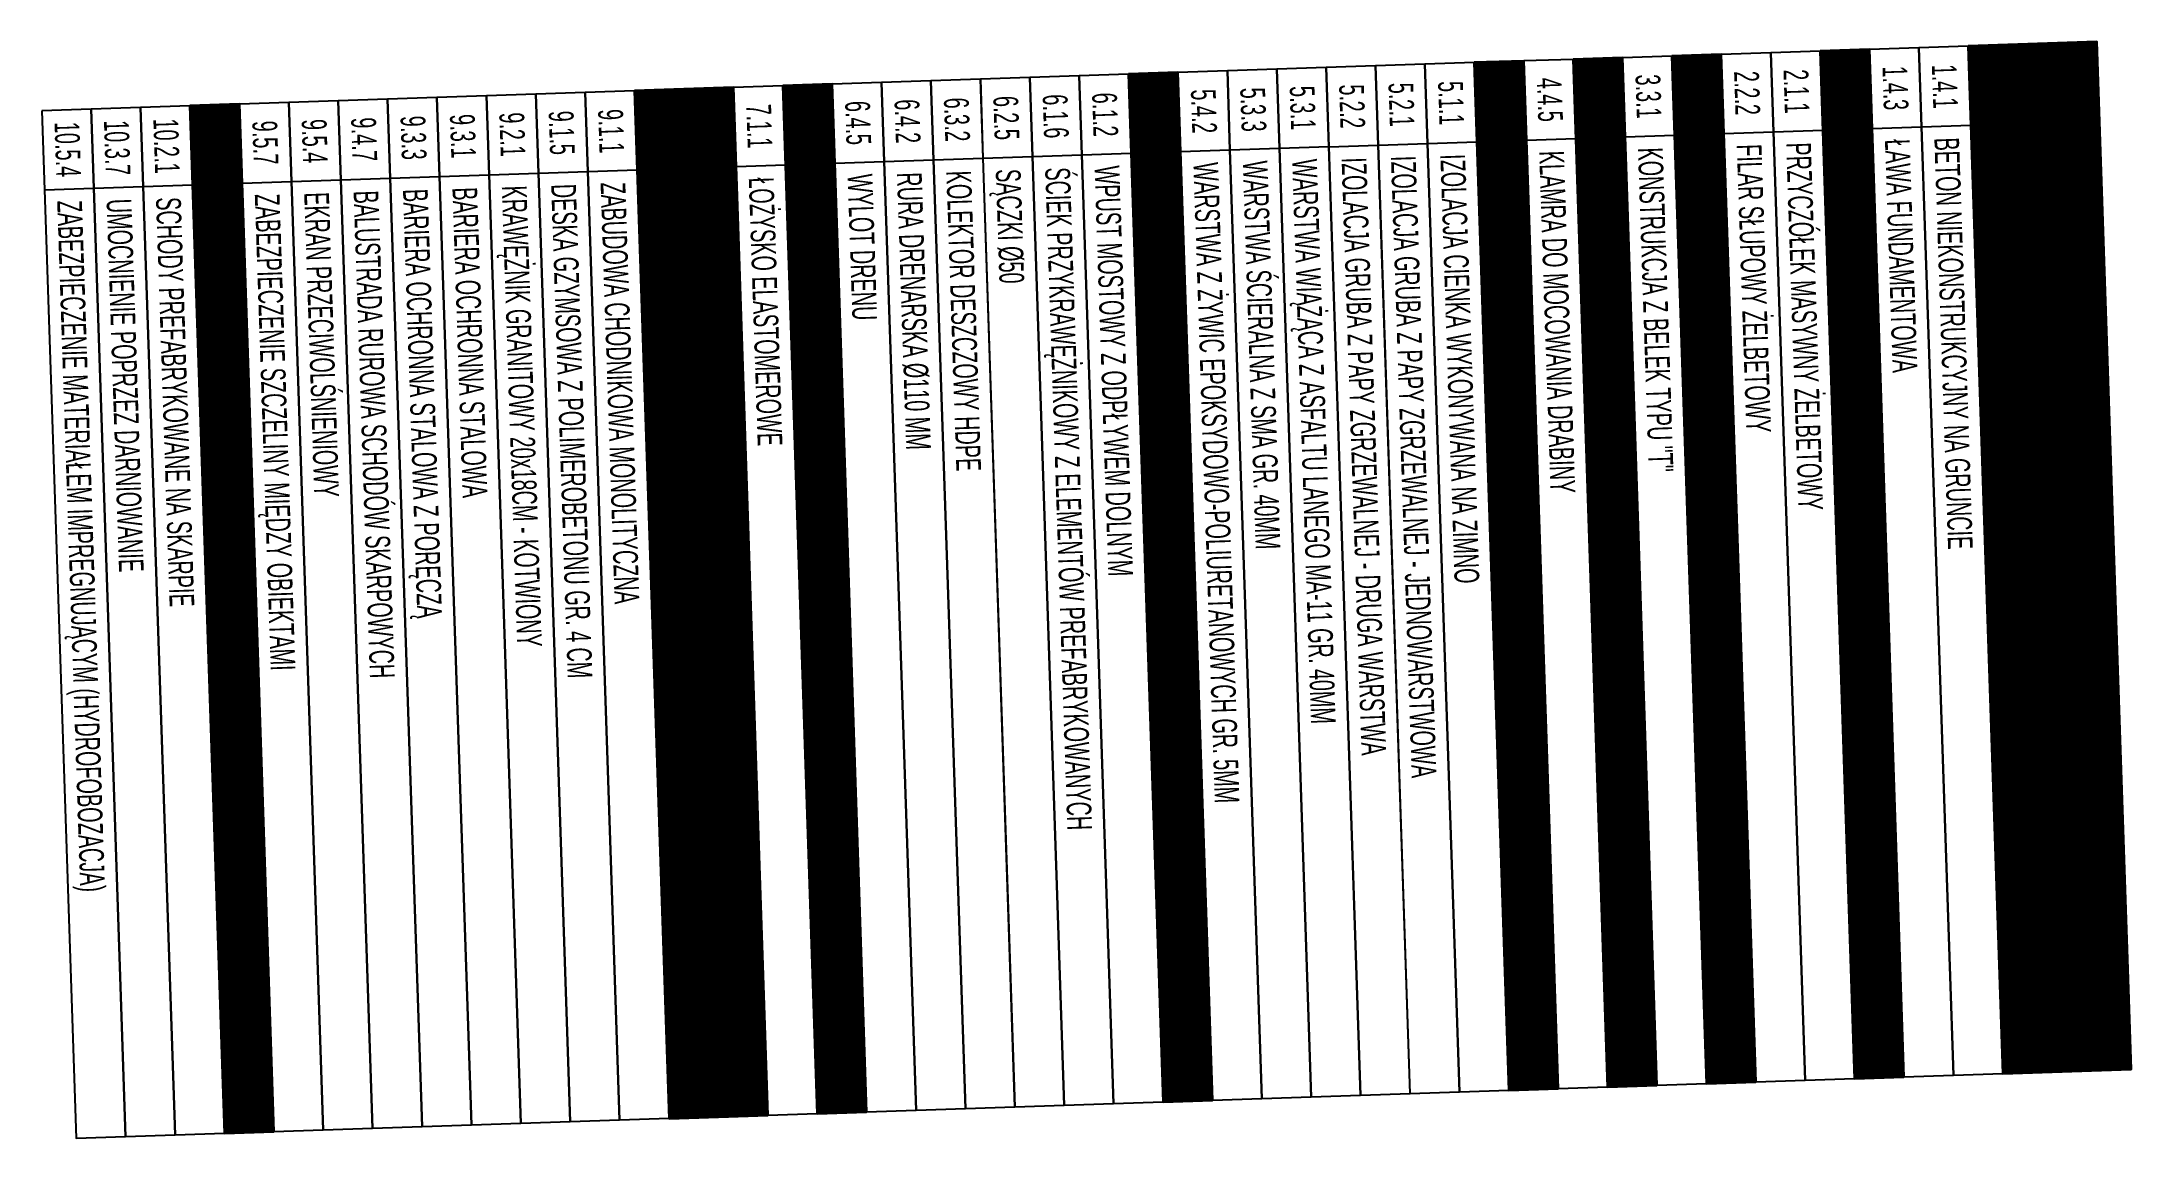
# Model space of a CAD drawing. Header units: metres. Extents: x 8395712 to 9795150, y 4166577 to 5794892.
# Drawn here: x 8418367.09 to 8418377.66, y 5772477.75 to 5772483.3 of the extents above; entities that cross this region are included whole.
import ezdxf
from ezdxf.enums import TextEntityAlignment as Align

# ---------------------------------------------------------------- set-up
doc = ezdxf.new("R2010")
doc.units = ezdxf.units.M
doc.header["$PDMODE"] = 35
doc.header["$PDSIZE"] = 0.002
doc.layers.add('00RysOpi-T', color=2, linetype='Continuous')
doc.layers.add('AII_M_opisy kierunki', color=1, linetype='Continuous')
for name, color, linetype, lineweight in [('AII_M_legenda', 1, 'Continuous', 25), ('AII_M_opisy spadki', 9, 'Continuous', 18), ('AII_M_opisy wymiary', 1, 'Continuous', 25)]:
    doc.layers.add(name, color=color, linetype=linetype, lineweight=lineweight)
doc.styles.add('CDMSTYLE', font='CDMSIMPL.shx', dxfattribs={"width": 0.7, "bigfont": 'CDMBIGPL.shx'})
doc.dimstyles.new('CDM-ME200MM', dxfattribs={"dimscale": 0.2, "dimtxt": 2.5, "dimasz": 1.5, "dimexe": 1.5, "dimexo": 1, "dimgap": 0.5, "dimtad": 1, "dimdec": 0, "dimlfac": 1000, "dimrnd": 1, "dimzin": 9, "dimtxsty": 'CDMSTYLE', "dimblk": 'OBLIQUE', "dimcen": 2.5, "dimdle": 1.5, "dimclrd": 9, "dimclre": 9, "dimadec": 1, "dimazin": 2, "dimtfac": 1, "dimtdec": 0, "dimtix": 1, "dimtmove": 2, "dimatfit": 3, "dimldrblk": 'DOT', "dimfxl": 1, "dimtvp": 1, "dimtolj": 1, "dimtzin": 0, "dimlwd": 25, "dimlwe": 25, "dimarcsym": 0})

# ---------------------------------------------------------------- blocks, each defined once
blk = doc.blocks.new('OpiLeg02')
at = {"layer": 'AII_M_legenda', "linetype": 'Continuous', "lineweight": 25}
h = blk.add_hatch(dxfattribs=at)
h.set_pattern_fill('ANSI37', color=254, scale=0.04)
h.set_pattern_definition([(45, (-232.66827, -46.22293), (-0.08980256, 0.08980256), []), (135, (-232.66827, -46.22293), (-0.08980256, -0.08980256), [])])
h.paths.add_polyline_path([(0, 0), (104, 0), (104, 8), (0, 8)])
at = {"layer": 'AII_M_legenda', "color": 2, "linetype": 'Continuous', "lineweight": 35}
blk.add_lwpolyline([(0, 0), (104, 0), (104, 8), (0, 8)], close=True, dxfattribs=at)
at = {"layer": 'AII_M_legenda', "color": 3, "linetype": 'Continuous', "lineweight": -2, "style": 'CDMSTYLE', "width": 0.6}
blk.add_attdef('NAGŁÓWEK', text='', height=4, dxfattribs=at).set_placement((4, 4), align=Align.MIDDLE_LEFT)
blk = doc.blocks.new('OpiLeg03')
at = {"layer": 'AII_M_legenda', "linetype": 'Continuous', "lineweight": 25}
h = blk.add_hatch(dxfattribs=at)
h.set_pattern_fill('ANSI37', color=254, scale=0.03)
h.paths.add_polyline_path([(0, -5), (104, -5), (104, 0), (0, 0)])
at = {"layer": 'AII_M_legenda', "color": 0, "linetype": 'Continuous'}
blk.add_line((8, 0), (8, -5), dxfattribs=at)
at = {"layer": 'AII_M_legenda', "color": 2, "linetype": 'Continuous', "lineweight": 35}
blk.add_lwpolyline([(0, -5), (104, -5), (104, 0), (0, 0)], close=True, dxfattribs=at)
at = {"layer": 'AII_M_legenda', "color": 1, "linetype": 'Continuous', "lineweight": -2, "style": 'CDMSTYLE', "width": 0.6}
blk.add_attdef('NR', text='', height=2.5, dxfattribs=at).set_placement((4, -2.5), align=Align.MIDDLE)
blk.add_attdef('NAZWAPOL', text='', height=2.5, dxfattribs=at).set_placement((9.17, -2.5), align=Align.MIDDLE_LEFT)
at = {"layer": 'AII_M_legenda', "color": 9, "linetype": 'Continuous', "lineweight": 25, "style": 'CDMSTYLE', "width": 0.7, "flags": 1}
for tag, p in [('SPECYF', (-25.64, -4.25)), ('ID', (-14.56, -4.25)), ('BAZA', (-7.93, -4.25))]:
    blk.add_attdef(tag, p, '', height=2, dxfattribs=at)
blk = doc.blocks.new('OpiLeg01')
at = {"layer": 'AII_M_legenda', "color": 0, "linetype": 'Continuous'}
blk.add_lwpolyline([(0, -5), (8, -5), (8, 0), (0, 0)], close=True, dxfattribs=at)
blk.add_lwpolyline([(8, -5), (104, -5), (104, 0), (8, 0)], dxfattribs=at)
at = {"layer": 'AII_M_legenda', "linetype": 'Continuous', "lineweight": -2, "style": 'CDMSTYLE', "width": 0.6}
blk.add_attdef('NR', text='', height=2.5, dxfattribs=at).set_placement((4, -2.5), align=Align.MIDDLE)
blk.add_attdef('NAZWAPOL', text='', height=2.5, dxfattribs=at).set_placement((9.17, -2.5), align=Align.MIDDLE_LEFT)
at = {"layer": 'AII_M_legenda', "color": 9, "linetype": 'Continuous', "lineweight": 25, "style": 'CDMSTYLE', "width": 0.7, "flags": 1}
for tag, p in [('SPECYF', (-25.64, -4.25)), ('ID', (-14.56, -4.25)), ('BAZA', (-7.93, -4.25))]:
    blk.add_attdef(tag, p, '', height=2, dxfattribs=at)
blk = doc.blocks.new('Strzałka')
at = {"layer": 'AII_M_opisy kierunki', "color": 0, "linetype": 'ByBlock', "lineweight": -2}
for p, q in [((-0.25, 0.2195), (0, 0)), ((-0.25, 0.2195), (-0.25, 0.1081)), ((-0.25, 0.1081), (-0.5, 0.1081)), ((-0.5, 0.1081), (-0.5, -0.1081)), ((-0.25, -0.2195), (0, 0)), ((-0.25, -0.1081), (-0.5, -0.1081)), ((-0.25, -0.1081), (-0.25, -0.2195))]:
    blk.add_line(p, q, dxfattribs=at)
blk = doc.blocks.new('_OBLIQUE')
at = {"color": 0, "linetype": 'ByBlock'}
blk.add_line((-0.5, -0.5), (0.5, 0.5), dxfattribs=at)
blk = doc.blocks.new('*D58')
at = {"layer": 'AII_M_opisy wymiary', "color": 9, "lineweight": 25, "transparency": 16777216}
for p, q in [((8422754.035, 5771304.409), (8422754.092, 5771304.704)), ((8422753.592, 5771304.495), (8422754.33, 5771304.353)), ((8422754.035, 5771304.409), (8422753.789, 5771303.133)), ((8422753.346, 5771303.218), (8422754.084, 5771303.076)), ((8422753.789, 5771303.133), (8422753.732, 5771302.838))]:
    blk.add_line(p, q, dxfattribs=at)
at = {"layer": 'Defpoints', "color": 0, "lineweight": 40, "transparency": 16777216}
for p in [(8422752.61, 5771304.684), (8422752.364, 5771303.407), (8422753.789, 5771303.133)]:
    blk.add_point(p, dxfattribs=at)
at = {"layer": 'AII_M_opisy wymiary', "color": 9, "lineweight": 25, "transparency": 16777216, "xscale": 0.3, "yscale": 0.3, "zscale": 0.3}
for p, rotation in [((8422754.035, 5771304.409), 259.0960172645113), ((8422753.789, 5771303.133), 79.09601726451127)]:
    blk.add_blockref('_OBLIQUE', p, dxfattribs=dict(at, rotation=rotation))
at = {"layer": 'AII_M_opisy wymiary', "color": 0, "lineweight": 25, "transparency": 16777216, "char_height": 0.5, "attachment_point": 5, "rotation": 259.096, "style": 'CDMSTYLE'}
for s, insert in [('\\A1;pobocze', (8422753.486, 5771303.853)), ('\\A1;1300', (8422754.256, 5771303.705))]:
    blk.add_mtext(s, dxfattribs=dict(at, insert=insert))
blk = doc.blocks.new('_DOT')
at = {"color": 0, "linetype": 'ByBlock'}
blk.add_line((-0.5, 0), (-1, 0), dxfattribs=at)
at = {"color": 0, "linetype": 'ByBlock', "const_width": 0.5}
blk.add_lwpolyline([(-0.25, 0, 1), (0.25, 0, 1)], format="xyb", close=True, dxfattribs=at)
blk = doc.blocks.new('*D59')
at = {"layer": 'AII_M_opisy wymiary', "color": 9, "lineweight": 25, "transparency": 16777216}
for p, q in [((8422756.059, 5771314.916), (8422756.929, 5771319.433)), ((8422756.43, 5771319.224), (8422757.167, 5771319.082)), ((8422755.673, 5771315.296), (8422756.41, 5771315.154))]:
    blk.add_line(p, q, dxfattribs=at)
at = {"layer": 'Defpoints', "color": 0, "lineweight": 40, "transparency": 16777216}
for p in [(8422755.448, 5771319.413), (8422756.872, 5771319.139), (8422754.691, 5771315.485)]:
    blk.add_point(p, dxfattribs=at)
at = {"layer": 'AII_M_opisy wymiary', "color": 9, "lineweight": 25, "transparency": 16777216, "xscale": 0.3, "yscale": 0.3, "zscale": 0.3}
for p, rotation in [((8422756.872, 5771319.139), 79.09601726451127), ((8422756.116, 5771315.211), 259.0960172645113)]:
    blk.add_blockref('_OBLIQUE', p, dxfattribs=dict(at, rotation=rotation))
at = {"layer": 'AII_M_opisy wymiary', "color": 0, "lineweight": 25, "transparency": 16777216, "char_height": 0.5, "attachment_point": 5, "rotation": 259.096, "style": 'CDMSTYLE'}
for s, insert in [('\\A1;pas\\Prozdziału', (8422755.741, 5771317.32)), ('\\A1;4000', (8422756.838, 5771317.109))]:
    blk.add_mtext(s, dxfattribs=dict(at, insert=insert))
blk = doc.blocks.new('*D60')
at = {"layer": 'AII_M_opisy wymiary', "color": 9, "lineweight": 25, "transparency": 16777216}
for p, q in [((8422753.978, 5771304.115), (8422754.659, 5771307.65)), ((8422754.16, 5771307.441), (8422754.897, 5771307.299)), ((8422753.592, 5771304.495), (8422754.33, 5771304.353))]:
    blk.add_line(p, q, dxfattribs=at)
at = {"layer": 'Defpoints', "color": 0, "lineweight": 40, "transparency": 16777216}
for p in [(8422753.178, 5771307.63), (8422754.602, 5771307.355), (8422752.61, 5771304.684)]:
    blk.add_point(p, dxfattribs=at)
at = {"layer": 'AII_M_opisy wymiary', "color": 9, "lineweight": 25, "transparency": 16777216, "xscale": 0.3, "yscale": 0.3, "zscale": 0.3}
for p, rotation in [((8422754.602, 5771307.355), 79.09601726451127), ((8422754.035, 5771304.409), 259.0960172645113)]:
    blk.add_blockref('_OBLIQUE', p, dxfattribs=dict(at, rotation=rotation))
at = {"layer": 'AII_M_opisy wymiary', "color": 0, "lineweight": 25, "transparency": 16777216, "char_height": 0.5, "attachment_point": 5, "rotation": 259.096, "style": 'CDMSTYLE'}
for s, insert in [('\\A1;pas\\Pawaryjny', (8422753.484, 5771306.043)), ('\\A1;3000', (8422754.662, 5771305.816))]:
    blk.add_mtext(s, dxfattribs=dict(at, insert=insert))
blk = doc.blocks.new('*D53')
at = {"layer": 'AII_M_opisy wymiary', "color": 9, "lineweight": 25, "transparency": 16777216}
for p, q in [((8422754.546, 5771307.061), (8422755.369, 5771311.332)), ((8422754.869, 5771311.123), (8422755.606, 5771310.981)), ((8422754.16, 5771307.441), (8422754.897, 5771307.299))]:
    blk.add_line(p, q, dxfattribs=at)
at = {"layer": 'Defpoints', "color": 0, "lineweight": 40, "transparency": 16777216}
for p in [(8422753.887, 5771311.312), (8422755.312, 5771311.038), (8422753.178, 5771307.63)]:
    blk.add_point(p, dxfattribs=at)
at = {"layer": 'AII_M_opisy wymiary', "color": 9, "lineweight": 25, "transparency": 16777216, "xscale": 0.3, "yscale": 0.3, "zscale": 0.3}
for p, rotation in [((8422755.312, 5771311.038), 79.09601726451127), ((8422754.602, 5771307.355), 259.0960172645113)]:
    blk.add_blockref('_OBLIQUE', p, dxfattribs=dict(at, rotation=rotation))
at = {"layer": 'AII_M_opisy wymiary', "color": 0, "lineweight": 25, "transparency": 16777216, "char_height": 0.5, "attachment_point": 5, "rotation": 259.096, "style": 'CDMSTYLE'}
for s, insert in [('\\A1;pas\\Pruchu', (8422754.204, 5771309.342)), ('\\A1;3750', (8422755.301, 5771309.13))]:
    blk.add_mtext(s, dxfattribs=dict(at, insert=insert))
blk = doc.blocks.new('*D54')
at = {"layer": 'AII_M_opisy wymiary', "color": 9, "lineweight": 25, "transparency": 16777216}
for p, q in [((8422755.255, 5771310.743), (8422756.078, 5771315.015)), ((8422755.578, 5771314.805), (8422756.316, 5771314.663)), ((8422754.869, 5771311.123), (8422755.606, 5771310.981))]:
    blk.add_line(p, q, dxfattribs=at)
at = {"layer": 'Defpoints', "color": 0, "lineweight": 40, "transparency": 16777216}
for p in [(8422754.596, 5771314.995), (8422756.021, 5771314.72), (8422753.887, 5771311.312)]:
    blk.add_point(p, dxfattribs=at)
at = {"layer": 'AII_M_opisy wymiary', "color": 9, "lineweight": 25, "transparency": 16777216, "xscale": 0.3, "yscale": 0.3, "zscale": 0.3}
for p, rotation in [((8422756.021, 5771314.72), 79.09601726451127), ((8422755.312, 5771311.038), 259.0960172645113)]:
    blk.add_blockref('_OBLIQUE', p, dxfattribs=dict(at, rotation=rotation))
at = {"layer": 'AII_M_opisy wymiary', "color": 0, "lineweight": 25, "transparency": 16777216, "char_height": 0.5, "attachment_point": 5, "rotation": 259.096, "style": 'CDMSTYLE'}
for s, insert in [('\\A1;pas\\Pruchu', (8422754.914, 5771313.024)), ('\\A1;3750', (8422756.01, 5771312.813))]:
    blk.add_mtext(s, dxfattribs=dict(at, insert=insert))
blk = doc.blocks.new('*D55')
at = {"layer": 'AII_M_opisy wymiary', "color": 9, "lineweight": 25, "transparency": 16777216}
for p, q in [((8422756.116, 5771315.211), (8422756.172, 5771315.505)), ((8422755.614, 5771315.307), (8422756.41, 5771315.154)), ((8422756.021, 5771314.72), (8422756.116, 5771315.211)), ((8422755.578, 5771314.805), (8422756.316, 5771314.663)), ((8422756.021, 5771314.72), (8422755.964, 5771314.425))]:
    blk.add_line(p, q, dxfattribs=at)
at = {"layer": 'Defpoints', "color": 0, "lineweight": 40, "transparency": 16777216}
for p in [(8422754.632, 5771315.496), (8422756.116, 5771315.211), (8422754.596, 5771314.995)]:
    blk.add_point(p, dxfattribs=at)
at = {"layer": 'AII_M_opisy wymiary', "color": 9, "lineweight": 25, "transparency": 16777216, "xscale": 0.3, "yscale": 0.3, "zscale": 0.3}
for p, rotation in [((8422756.116, 5771315.211), 259.0960172645113), ((8422756.021, 5771314.72), 79.09601726451127)]:
    blk.add_blockref('_OBLIQUE', p, dxfattribs=dict(at, rotation=rotation))
at = {"layer": 'AII_M_opisy wymiary', "color": 0, "lineweight": 25, "transparency": 16777216, "char_height": 0.5, "attachment_point": 5, "rotation": 259.096, "style": 'CDMSTYLE'}
for s, insert in [('\\A1;opaska', (8422755.643, 5771315.047)), ('\\A1;500', (8422756.412, 5771314.899))]:
    blk.add_mtext(s, dxfattribs=dict(at, insert=insert))
blk = doc.blocks.new('*D61')
at = {"layer": 'AII_M_opisy wymiary', "color": 9, "lineweight": 25, "transparency": 16777216}
for p, q in [((8422756.967, 5771319.63), (8422757.024, 5771319.924)), ((8422756.524, 5771319.715), (8422757.262, 5771319.573)), ((8422756.872, 5771319.139), (8422756.967, 5771319.63)), ((8422756.43, 5771319.224), (8422757.167, 5771319.082)), ((8422756.872, 5771319.139), (8422756.816, 5771318.844))]:
    blk.add_line(p, q, dxfattribs=at)
at = {"layer": 'Defpoints', "color": 0, "lineweight": 40, "transparency": 16777216}
for p in [(8422755.542, 5771319.904), (8422756.967, 5771319.63), (8422755.448, 5771319.413)]:
    blk.add_point(p, dxfattribs=at)
at = {"layer": 'AII_M_opisy wymiary', "color": 9, "lineweight": 25, "transparency": 16777216, "xscale": 0.3, "yscale": 0.3, "zscale": 0.3}
for p, rotation in [((8422756.967, 5771319.63), 259.0960172645113), ((8422756.872, 5771319.139), 79.09601726451127)]:
    blk.add_blockref('_OBLIQUE', p, dxfattribs=dict(at, rotation=rotation))
at = {"layer": 'AII_M_opisy wymiary', "color": 0, "lineweight": 25, "transparency": 16777216, "char_height": 0.5, "attachment_point": 5, "rotation": 259.096, "style": 'CDMSTYLE'}
for s, insert in [('\\A1;opaska', (8422756.494, 5771319.466)), ('\\A1;500', (8422757.263, 5771319.318))]:
    blk.add_mtext(s, dxfattribs=dict(at, insert=insert))
blk = doc.blocks.new('*D56')
at = {"layer": 'AII_M_opisy wymiary', "color": 9, "lineweight": 25, "transparency": 16777216}
for p, q in [((8422756.91, 5771319.335), (8422757.733, 5771323.607)), ((8422757.234, 5771323.398), (8422757.971, 5771323.256)), ((8422756.524, 5771319.715), (8422757.262, 5771319.573))]:
    blk.add_line(p, q, dxfattribs=at)
at = {"layer": 'Defpoints', "color": 0, "lineweight": 40, "transparency": 16777216}
for p in [(8422756.252, 5771323.587), (8422757.676, 5771323.312), (8422755.542, 5771319.904)]:
    blk.add_point(p, dxfattribs=at)
at = {"layer": 'AII_M_opisy wymiary', "color": 9, "lineweight": 25, "transparency": 16777216, "xscale": 0.3, "yscale": 0.3, "zscale": 0.3}
for p, rotation in [((8422757.676, 5771323.312), 79.09601726451127), ((8422756.967, 5771319.63), 259.0960172645113)]:
    blk.add_blockref('_OBLIQUE', p, dxfattribs=dict(at, rotation=rotation))
at = {"layer": 'AII_M_opisy wymiary', "color": 0, "lineweight": 25, "transparency": 16777216, "char_height": 0.5, "attachment_point": 5, "rotation": 259.096, "style": 'CDMSTYLE'}
for s, insert in [('\\A1;pas\\Pruchu', (8422756.569, 5771321.616)), ('\\A1;3750', (8422757.665, 5771321.405))]:
    blk.add_mtext(s, dxfattribs=dict(at, insert=insert))
blk = doc.blocks.new('*D57')
at = {"layer": 'AII_M_opisy wymiary', "color": 9, "lineweight": 25, "transparency": 16777216}
for p, q in [((8422757.62, 5771323.018), (8422758.443, 5771327.289)), ((8422757.943, 5771327.08), (8422758.68, 5771326.938)), ((8422757.234, 5771323.398), (8422757.971, 5771323.256))]:
    blk.add_line(p, q, dxfattribs=at)
at = {"layer": 'Defpoints', "color": 0, "lineweight": 40, "transparency": 16777216}
for p in [(8422756.961, 5771327.269), (8422758.386, 5771326.995), (8422756.252, 5771323.587)]:
    blk.add_point(p, dxfattribs=at)
at = {"layer": 'AII_M_opisy wymiary', "color": 9, "lineweight": 25, "transparency": 16777216, "xscale": 0.3, "yscale": 0.3, "zscale": 0.3}
for p, rotation in [((8422758.386, 5771326.995), 79.09601726451127), ((8422757.676, 5771323.312), 259.0960172645113)]:
    blk.add_blockref('_OBLIQUE', p, dxfattribs=dict(at, rotation=rotation))
at = {"layer": 'AII_M_opisy wymiary', "color": 0, "lineweight": 25, "transparency": 16777216, "char_height": 0.5, "attachment_point": 5, "rotation": 259.096, "style": 'CDMSTYLE'}
for s, insert in [('\\A1;pas\\Pruchu', (8422757.278, 5771325.298)), ('\\A1;3750', (8422758.375, 5771325.087))]:
    blk.add_mtext(s, dxfattribs=dict(at, insert=insert))
blk = doc.blocks.new('*D62')
at = {"layer": 'AII_M_opisy wymiary', "color": 9, "lineweight": 25, "transparency": 16777216}
for p, q in [((8422758.329, 5771326.7), (8422759.01, 5771330.235)), ((8422758.51, 5771330.026), (8422759.248, 5771329.883)), ((8422757.943, 5771327.08), (8422758.68, 5771326.938))]:
    blk.add_line(p, q, dxfattribs=at)
at = {"layer": 'Defpoints', "color": 0, "lineweight": 40, "transparency": 16777216}
for p in [(8422757.529, 5771330.215), (8422758.953, 5771329.94), (8422756.961, 5771327.269)]:
    blk.add_point(p, dxfattribs=at)
at = {"layer": 'AII_M_opisy wymiary', "color": 9, "lineweight": 25, "transparency": 16777216, "xscale": 0.3, "yscale": 0.3, "zscale": 0.3}
for p, rotation in [((8422758.953, 5771329.94), 79.09601726451127), ((8422758.386, 5771326.995), 259.0960172645113)]:
    blk.add_blockref('_OBLIQUE', p, dxfattribs=dict(at, rotation=rotation))
at = {"layer": 'AII_M_opisy wymiary', "color": 0, "lineweight": 25, "transparency": 16777216, "char_height": 0.5, "attachment_point": 5, "rotation": 259.096, "style": 'CDMSTYLE'}
for s, insert in [('\\A1;pas\\Pawaryjny', (8422757.835, 5771328.628)), ('\\A1;3000', (8422759.013, 5771328.401))]:
    blk.add_mtext(s, dxfattribs=dict(at, insert=insert))
blk = doc.blocks.new('*D63')
at = {"layer": 'AII_M_opisy wymiary', "color": 9, "lineweight": 25, "transparency": 16777216}
for p, q in [((8422759.199, 5771331.217), (8422759.256, 5771331.512)), ((8422758.756, 5771331.302), (8422759.494, 5771331.16)), ((8422758.953, 5771329.94), (8422759.199, 5771331.217)), ((8422758.51, 5771330.026), (8422759.248, 5771329.883)), ((8422758.953, 5771329.94), (8422758.897, 5771329.646))]:
    blk.add_line(p, q, dxfattribs=at)
at = {"layer": 'Defpoints', "color": 0, "lineweight": 40, "transparency": 16777216}
for p in [(8422757.775, 5771331.492), (8422759.199, 5771331.217), (8422757.529, 5771330.215)]:
    blk.add_point(p, dxfattribs=at)
at = {"layer": 'AII_M_opisy wymiary', "color": 9, "lineweight": 25, "transparency": 16777216, "xscale": 0.3, "yscale": 0.3, "zscale": 0.3}
for p, rotation in [((8422759.199, 5771331.217), 259.0960172645113), ((8422758.953, 5771329.94), 79.09601726451127)]:
    blk.add_blockref('_OBLIQUE', p, dxfattribs=dict(at, rotation=rotation))
at = {"layer": 'AII_M_opisy wymiary', "color": 0, "lineweight": 25, "transparency": 16777216, "char_height": 0.5, "attachment_point": 5, "rotation": 259.096, "style": 'CDMSTYLE'}
for s, insert in [('\\A1;pobocze', (8422758.651, 5771330.661)), ('\\A1;1300', (8422759.42, 5771330.512))]:
    blk.add_mtext(s, dxfattribs=dict(at, insert=insert))
blk = doc.blocks.new('A$C76382393')
at = {"layer": 'AII_M_opisy spadki'}
h = blk.add_hatch(color=254, dxfattribs=at)
h.dxf.hatch_style = 1
h.paths.add_polyline_path([(-0.2945, 17.948), (-0.114, 6.9494), (-0.614, 6.9425)])
h = blk.add_hatch(color=254, dxfattribs=at)
h.dxf.hatch_style = 1
edge = h.paths.add_edge_path()
edge.add_line((0.1321, -8.0488), (-0.0484, 2.9497))
edge.add_line((-0.0484, 2.9497), (-0.5483, 2.9402))
edge.add_line((-0.5483, 2.9402), (0.1321, -8.0488))
at = {"layer": 'AII_M_opisy spadki', "color": 8}
for points in [[(-0.2945, 17.948), (-0.114, 6.9494), (-0.614, 6.9425)], [(0.1321, -8.0488), (-0.0484, 2.9497), (-0.5483, 2.9402)]]:
    blk.add_lwpolyline(points, close=True, dxfattribs=at)
at = {"layer": 'AII_M_opisy kierunki', "color": 2, "lineweight": 25, "xscale": 1.999999999999997, "yscale": 1.999999999999997, "zscale": 1.999999999999997}
for p, rotation in [((3.0982, 13.1281), 180.9401346626431), ((3.1598, 9.3786), 180.9401346626431), ((4.4373, 0.6303), 0.9401347000226301), ((4.4988, -3.1192), 0.9401347000226301)]:
    blk.add_blockref('Strzałka', p, dxfattribs=dict(at, rotation=rotation))
at = {"layer": 'AII_M_opisy spadki', "color": 9, "style": 'CDMSTYLE', "width": 0.7}
for rotation, p in [(86.21806, (-0.6063, 12.6096)), (95.66221, (-0.3547, -2.7235))]:
    blk.add_text('2,5%%%', height=0.4, rotation=rotation, dxfattribs=at).set_placement(p, align=Align.CENTER)
at = {"layer": 'AII_M_opisy wymiary', "color": 1, "lineweight": 25}
for base, p1, p2, text, picture, middle in [((1.1349, 19.2719), (-0.2945, 17.948), (-0.3159, 19.2481), '<>\\Xpobocze', '*D63', (1.1455, 18.6219)), ((1.1562, 17.9718), (-0.2453, 14.9486), (-0.2945, 17.948), '<>\\Xpas\\Pawaryjny', '*D62', (1.1808, 16.4721)), ((1.2054, 14.9724), (-0.1838, 11.199), (-0.2453, 14.9486), '<>\\Xpas\\Pruchu', '*D57', (1.2362, 13.0976)), ((1.267, 11.2229), (-0.1222, 7.4495), (-0.1838, 11.199), '<>\\Xpas\\Pruchu', '*D56', (1.2977, 9.3481)), ((1.3285, 7.4733), (-0.114, 6.9494), (-0.1222, 7.4495), '<>\\Xopaska', '*D61', (1.3326, 7.2233)), ((1.3367, 6.9733), (-0.0484, 2.9497), (-0.114, 6.9494), '<>\\Xpas\\Prozdziału', '*D59', (1.3695, 4.9734)), ((1.4023, 2.9734), (-0.0402, 2.45), (-0.1081, 2.9486), '<>\\Xopaska', '*D55', (1.4064, 2.7236)), ((1.4105, 2.4738), (0.0213, -1.2995), (-0.0402, 2.45), '<>\\Xpas\\Pruchu', '*D54', (1.4413, 0.599)), ((1.4721, -1.2757), (0.0829, -5.0491), (0.0213, -1.2995), '<>\\Xpas\\Pruchu', '*D53', (1.5028, -3.1505)), ((1.5336, -5.0253), (0.1321, -8.0488), (0.0829, -5.0491), '<>\\Xpas\\Pawaryjny', '*D60', (1.5582, -6.5251)), ((1.6041, -9.3248), (0.1321, -8.0488), (0.1534, -9.3486), '<>\\Xpobocze', '*D58', (1.5935, -8.6749))]:
    dim = blk.add_linear_dim(base=base, p1=p1, p2=p2, angle=270.94013, text=text, dimstyle='CDM-ME200MM', dxfattribs=at)
    dim.commit()
    dim.dimension.update_dxf_attribs({"geometry": picture, "text_midpoint": middle, "insert": (-7058870.3882, -7377207.1287)})

msp = doc.modelspace()

# ---------------------------------------------------------------- linework, layer by layer
at = {"layer": 'AII_M_opisy wymiary', "color": 1, "linetype": 'ByBlock', "lineweight": 40}
msp.add_circle((8418171.8303, 5772432.124), 22459.4841, dxfattribs=at)

# ---------------------------------------------------------------- block references
at = {"layer": '00RysOpi-T', "color": 1, "linetype": 'ByBlock', "lineweight": 25, "xscale": 0.04999999999999998, "yscale": 0.04999999999999998, "zscale": 0.04999999999999998, "rotation": 271.9206224414594}
for name, p, values in [('OpiLeg01', (8418374.833, 5772483.2115), {'NR': '4.4.5', 'NAZWAPOL': 'KLAMRA DO MOCOWANIA DRABINY'}), ('OpiLeg03', (8418375.0829, 5772483.2198), {'NR': '4', 'NAZWAPOL': 'KONSTRUKCJE STALOWE'}), ('OpiLeg01', (8418375.3327, 5772483.2282), {'NR': '3.3.1', 'NAZWAPOL': 'KONSTRUKCJA Z BELEK TYPU "T"'}), ('OpiLeg03', (8418375.5826, 5772483.2366), {'NR': '3', 'NAZWAPOL': 'KONSTRUKCJE BETONOWE'}), ('OpiLeg01', (8418375.8324, 5772483.245), {'NR': '2.2.2', 'NAZWAPOL': 'FILAR SŁUPOWY ŻELBETOWY'}), ('OpiLeg01', (8418376.0823, 5772483.2534), {'NR': '2.1.1', 'NAZWAPOL': 'PRZYCZÓŁEK MASYWNY ŻELBETOWY'}), ('OpiLeg03', (8418376.3322, 5772483.2617), {'NR': '2', 'NAZWAPOL': 'PODPORY'}), ('OpiLeg01', (8418376.582, 5772483.2701), {'NR': '1.4.3', 'NAZWAPOL': 'ŁAWA FUNDAMENTOWA'}), ('OpiLeg01', (8418376.8319, 5772483.2785), {'NR': '1.4.1', 'NAZWAPOL': 'BETON NIEKONSTRUKCYJNY NA GRUNCIE'}), ('OpiLeg03', (8418377.0817, 5772483.2869), {'NR': '1', 'NAZWAPOL': 'FUNDAMENTOWANIE'}), ('OpiLeg02', (8418377.0817, 5772483.2869), {'NAGŁÓWEK': 'LEGENDA'}), ('OpiLeg01', (8418371.8347, 5772483.1109), {'NR': '6.3.2', 'NAZWAPOL': 'KOLEKTOR DESZCZOWY HDPE'}), ('OpiLeg01', (8418372.0845, 5772483.1193), {'NR': '6.2.5', 'NAZWAPOL': 'SĄCZKI %%C50'}), ('OpiLeg01', (8418372.3344, 5772483.1277), {'NR': '6.1.6', 'NAZWAPOL': 'ŚCIEK PRZYKRAWĘŻNIKOWY Z ELEMENTÓW PREFABRYKOWANYCH'}), ('OpiLeg01', (8418372.5843, 5772483.1361), {'NR': '6.1.2', 'NAZWAPOL': 'WPUST MOSTOWY Z ODPŁYWEM DOLNYM'}), ('OpiLeg03', (8418372.8341, 5772483.1444), {'NR': '6', 'NAZWAPOL': 'ODWODNIENIE'}), ('OpiLeg01', (8418373.084, 5772483.1528), {'NR': '5.4.2', 'NAZWAPOL': 'WARSTWA Z ŻYWIC EPOKSYDOWO-POLIURETANOWYCH GR. 5MM'}), ('OpiLeg01', (8418373.3338, 5772483.1612), {'NR': '5.3.3', 'NAZWAPOL': 'WARSTWA ŚCIERALNA Z SMA GR. 40MM'}), ('OpiLeg01', (8418373.5837, 5772483.1696), {'NR': '5.3.1', 'NAZWAPOL': 'WARSTWA WIĄŻĄCA Z ASFALTU LANEGO MA-11 GR. 40MM'}), ('OpiLeg01', (8418373.8336, 5772483.1779), {'NR': '5.2.2', 'NAZWAPOL': 'IZOLACJA GRUBA Z PAPY ZGRZEWALNEJ - DRUGA WARSTWA'}), ('OpiLeg01', (8418374.0834, 5772483.1863), {'NR': '5.2.1', 'NAZWAPOL': 'IZOLACJA GRUBA Z PAPY ZGRZEWALNEJ - JEDNOWARSTWOWA'}), ('OpiLeg01', (8418374.3333, 5772483.1947), {'NR': '5.1.1', 'NAZWAPOL': 'IZOLACJA CIENKA WYKONYWANA NA ZIMNO'}), ('OpiLeg03', (8418374.5831, 5772483.2031), {'NR': '5', 'NAZWAPOL': 'IZOLACJE I NAWIERZCHNIE'}), ('OpiLeg01', (8418368.5865, 5772483.002), {'NR': '9.5.4', 'NAZWAPOL': 'EKRAN PRZECIWOLŚNIENIOWY'}), ('OpiLeg01', (8418368.8364, 5772483.0104), {'NR': '9.4.7', 'NAZWAPOL': 'BALUSTRADA RUROWA SCHODÓW SKARPOWYCH'}), ('OpiLeg01', (8418369.0862, 5772483.0188), {'NR': '9.3.3', 'NAZWAPOL': 'BARIERA OCHRONNA STALOWA Z PORĘCZĄ'}), ('OpiLeg01', (8418369.3361, 5772483.0271), {'NR': '9.3.1', 'NAZWAPOL': 'BARIERA OCHRONNA STALOWA '}), ('OpiLeg01', (8418369.586, 5772483.0355), {'NR': '9.2.1', 'NAZWAPOL': 'KRAWĘŻNIK GRANITOWY 20x18CM - KOTWIONY'}), ('OpiLeg01', (8418369.8358, 5772483.0439), {'NR': '9.1.5', 'NAZWAPOL': 'DESKA GZYMSOWA Z POLIMEROBETONU GR. 4 CM'}), ('OpiLeg01', (8418370.0857, 5772483.0523), {'NR': '9.1.1', 'NAZWAPOL': 'ZABUDOWA CHODNIKOWA MONOLITYCZNA'}), ('OpiLeg03', (8418370.3355, 5772483.0606), {'NR': '9', 'NAZWAPOL': 'ELEMENTY ZABEZPIECZAJĄCE'}), ('OpiLeg03', (8418370.5854, 5772483.069), {'NR': '8', 'NAZWAPOL': 'URZĄDZENIA DYLATACYJNE'}), ('OpiLeg01', (8418370.8353, 5772483.0774), {'NR': '7.1.1', 'NAZWAPOL': 'ŁOŻYSKO ELASTOMEROWE'}), ('OpiLeg03', (8418371.0851, 5772483.0858), {'NR': '7', 'NAZWAPOL': 'ŁOŻYSKA'}), ('OpiLeg01', (8418371.335, 5772483.0942), {'NR': '6.4.5', 'NAZWAPOL': 'WYLOT DRENU'}), ('OpiLeg01', (8418371.5848, 5772483.1025), {'NR': '6.4.2', 'NAZWAPOL': 'RURA DRENARSKA %%C110 MM'}), ('OpiLeg01', (8418367.3372, 5772482.9601), {'NR': '10.5.4', 'NAZWAPOL': 'ZABEZPIECZENIE MATERIAŁEM IMPREGNUJĄCYM (HYDROFOBOZACJA)'}), ('OpiLeg01', (8418367.5871, 5772482.9685), {'NR': '10.3.7', 'NAZWAPOL': 'UMOCNIENIE POPRZEZ DARNIOWANIE'}), ('OpiLeg01', (8418367.8369, 5772482.9769), {'NR': '10.2.1', 'NAZWAPOL': 'SCHODY PREFABRYKOWANE NA SKARPIE'}), ('OpiLeg03', (8418368.0868, 5772482.9852), {'NR': '10', 'NAZWAPOL': 'INNE ROBOTY MOSTOWE'}), ('OpiLeg01', (8418368.3367, 5772482.9936), {'NR': '9.5.7', 'NAZWAPOL': 'ZABEZPIECZENIE SZCZELINY MIĘDZY OBIEKTAMI'})]:
    msp.add_blockref(name, p, dxfattribs=at).add_auto_attribs(values)
at = {"layer": 'AII_M_opisy wymiary', "color": 1, "linetype": 'ByBlock', "lineweight": 40, "rotation": 0.4663577517621939}
msp.add_blockref('A$C76382393', (8418234.5732, 5772428.7766), dxfattribs=at)

doc.saveas('drawing.dxf')
